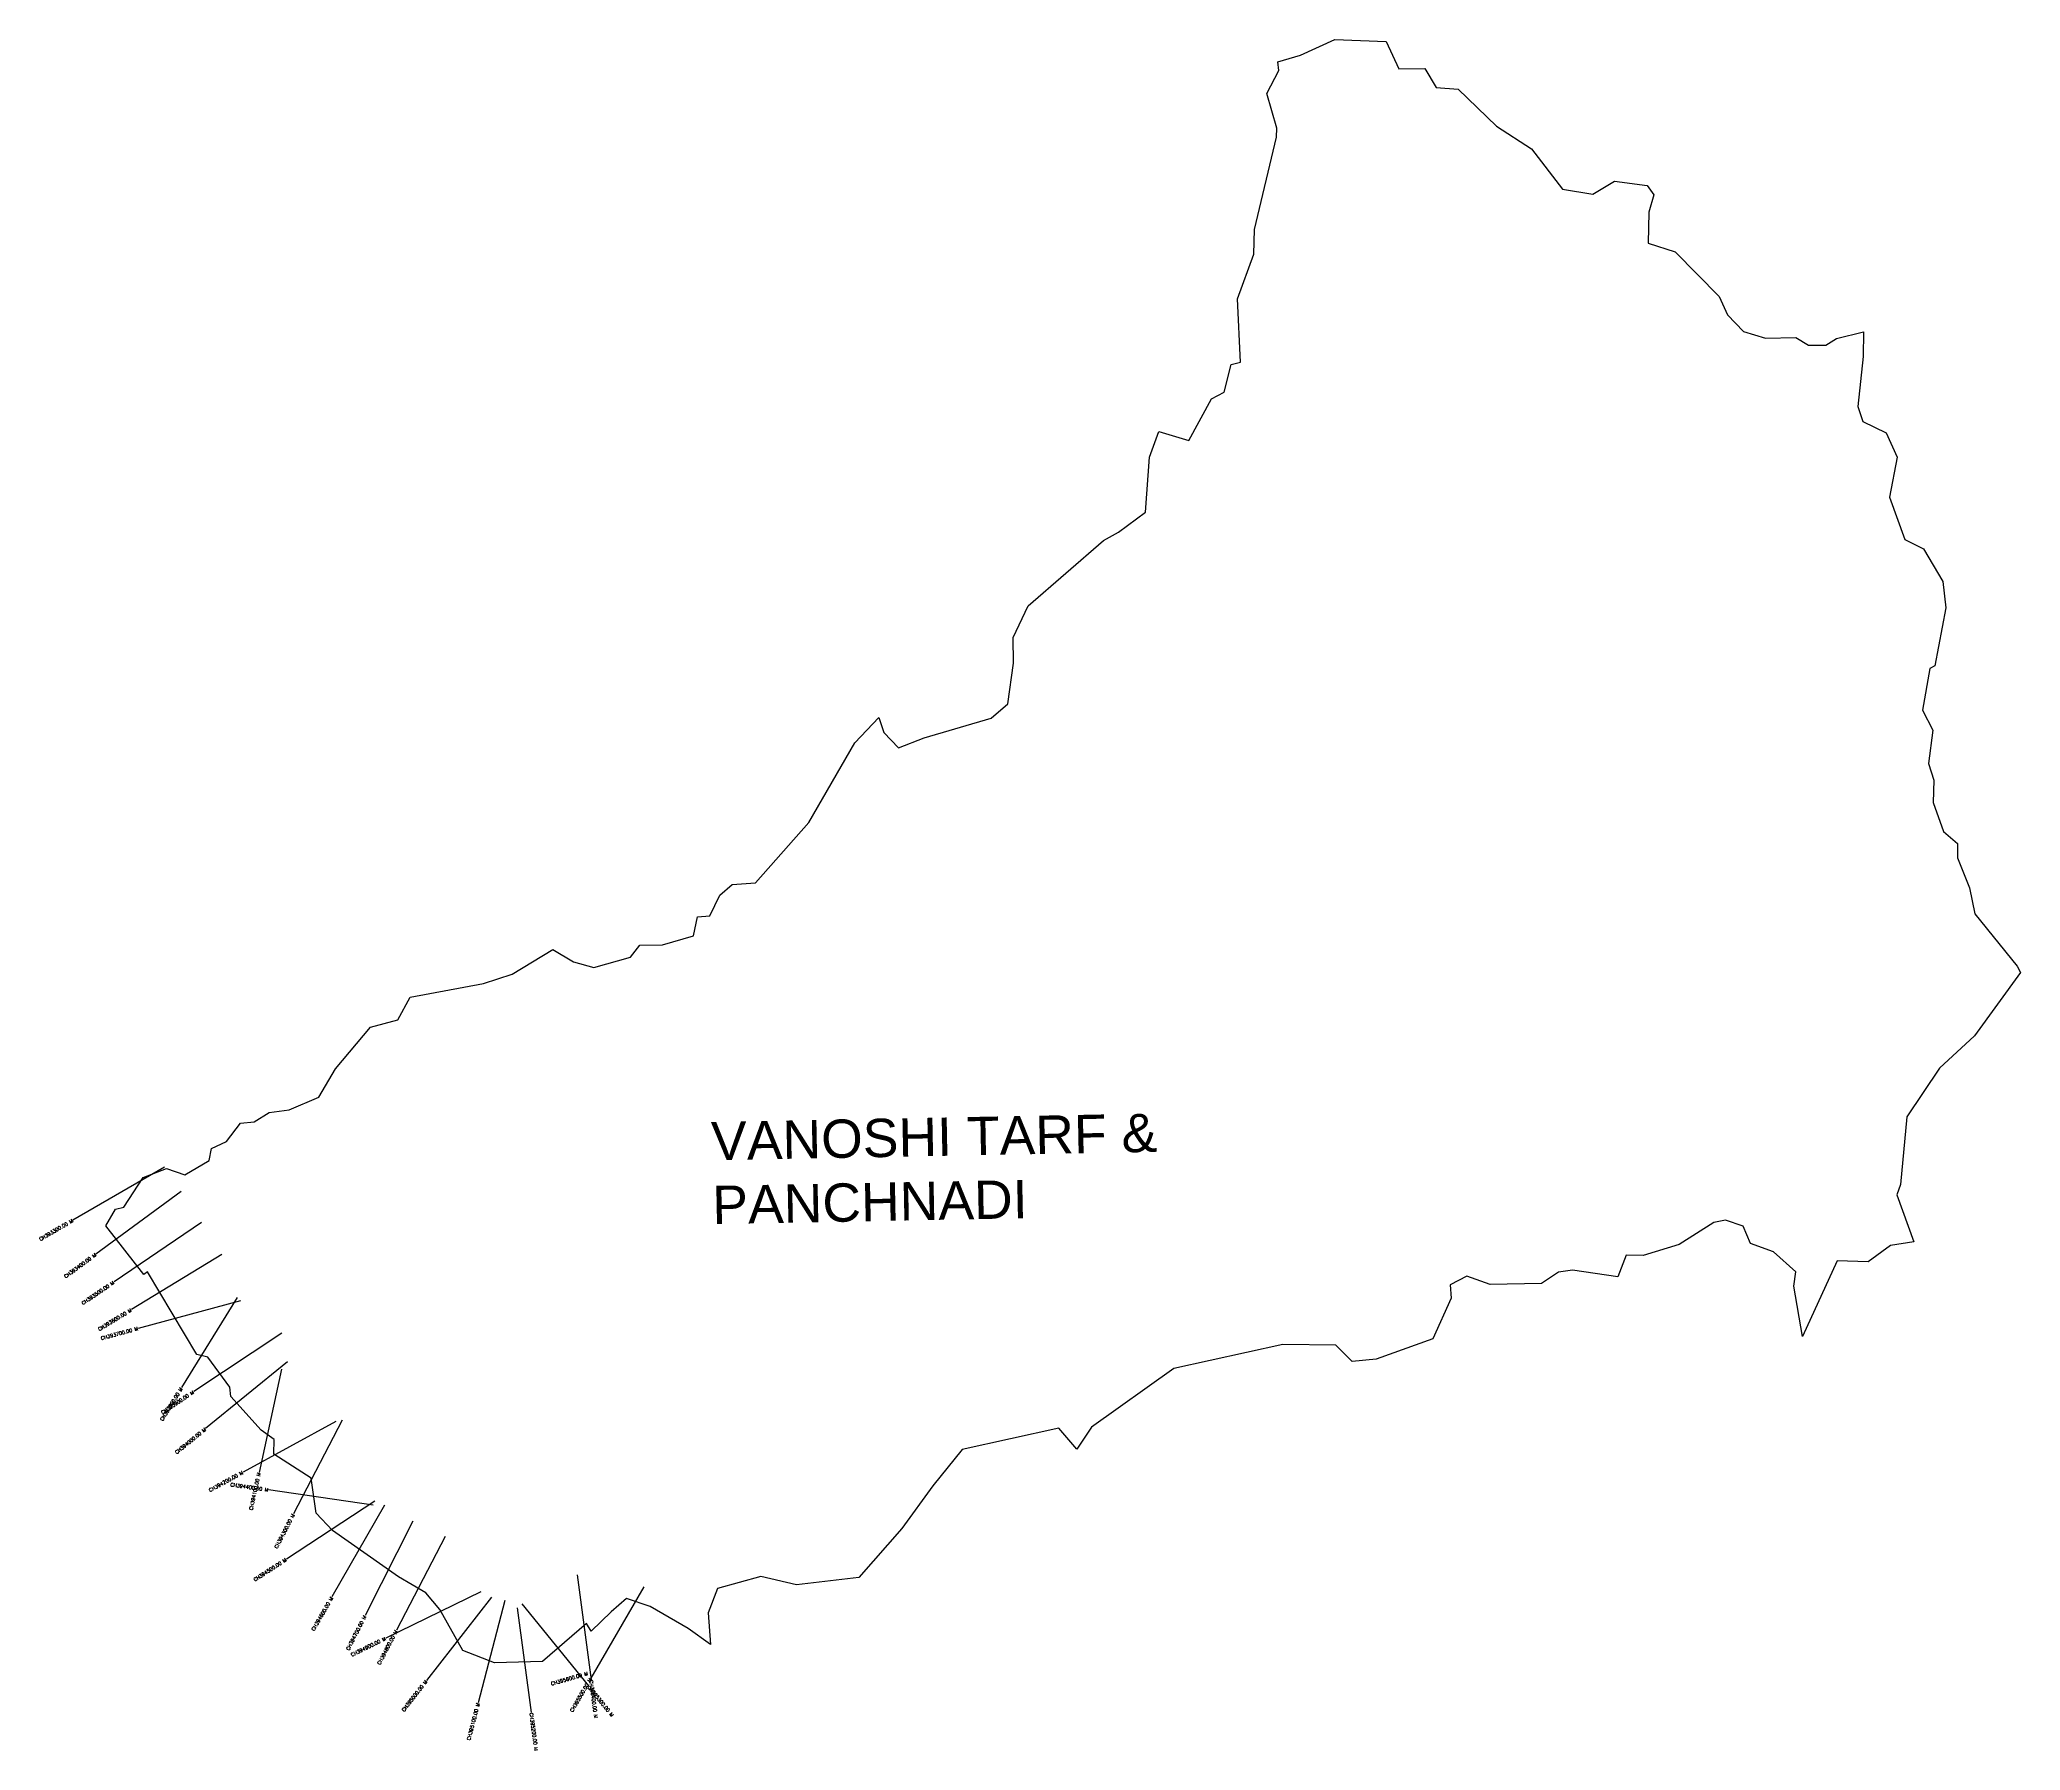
# Model space of a CAD drawing. Header units: feet. Extents: x 302313 to 307933, y 1946438 to 1951291.
import ezdxf
from ezdxf.enums import TextEntityAlignment as Align

# ---------------------------------------------------------------- set-up
doc = ezdxf.new("R2010")
doc.units = ezdxf.units.FT
doc.header["$MEASUREMENT"] = 0
for name, color, linetype in [('CS', 134, 'Continuous'), ('CSMark', 6, 'Continuous'), ('VILLAGE NAME', 250, 'Continuous')]:
    doc.layers.add(name, color=color, linetype=linetype)
doc.styles.get("Standard").update_dxf_attribs({"font": 'simplex.shx'})

msp = doc.modelspace()

# ---------------------------------------------------------------- linework, layer by layer
at = {"color": 6, "flags": 128}
for points in [[(305987.9, 1951291.4), (306134, 1951286.2), (306169.1, 1951208.6), (306242.9, 1951209.9), (306275.5, 1951155.2), (306338.3, 1951150.4), (306446.7, 1951046.1), (306545.6, 1950981.4), (306633.7, 1950866.8), (306720.3, 1950853.4), (306781.1, 1950890.2), (306873.9, 1950878), (306893.4, 1950851), (306879.1, 1950801.6), (306877.1, 1950713.7), (306953.8, 1950688.9), (307078.7, 1950562.6), (307102.4, 1950510.2), (307147.2, 1950463.4), (307209.6, 1950444.1), (307295.8, 1950445.9), (307331.8, 1950424.7), (307381.4, 1950424.3), (307411.4, 1950443.6), (307488.3, 1950461.9), (307487.2, 1950391.9), (307471.8, 1950250.2), (307485.8, 1950208.2), (307551.8, 1950175.7), (307583.2, 1950107.2), (307561.7, 1949993.3), (307605.3, 1949873.4), (307658.2, 1949847.1), (307712.6, 1949753.6), (307722, 1949678.8), (307689.9, 1949514.3), (307676.4, 1949506.9), (307655.3, 1949389.2), (307684.4, 1949332), (307672.7, 1949237.4), (307687.6, 1949190.3), (307685.4, 1949126.8), (307714.9, 1949044.6), (307755, 1949011), (307754.7, 1948970.1), (307788.3, 1948884.6), (307803.9, 1948810.9), (307924.3, 1948662.8), (307933.1, 1948644.7), (307802.9, 1948464.5), (307703.9, 1948373.6), (307610.8, 1948234.8), (307593, 1948043.3), (307582.2, 1948013.4), (307630.6, 1947880.2), (307565, 1947870.2), (307500.9, 1947823.9), (307413.5, 1947826.2), (307314.7, 1947612.3), (307290.4, 1947754.2), (307296.1, 1947795.1), (307232.1, 1947851.7), (307167.5, 1947875.9), (307146.5, 1947924.9), (307096.4, 1947941.7), (307063.5, 1947935.4), (306964.7, 1947872.7), (306863.1, 1947841.7), (306814.5, 1947842.9), (306790.6, 1947780.8), (306661.9, 1947800.2), (306622.3, 1947794.7), (306574.7, 1947762), (306428.8, 1947759.2), (306362.8, 1947783.5), (306314.8, 1947758.2), (306318.3, 1947720.3), (306266.3, 1947605.2), (306105.4, 1947547.6), (306036.8, 1947541.1), (305990.5, 1947587.7), (305840.2, 1947589.6), (305530.7, 1947520.9), (305297.4, 1947354.8), (305255.7, 1947292.6), (305205, 1947351.4), (304930.7, 1947291.5), (304846.8, 1947188.6), (304759.7, 1947067.2), (304637.6, 1946927.8), (304460.3, 1946907.4), (304359.1, 1946930.9), (304236.7, 1946896.4), (304209.8, 1946828.1), (304216.8, 1946738.1), (304153, 1946783.5), (304045.2, 1946846.1), (303978.3, 1946868.1), (303935, 1946830.7), (303877.7, 1946775.7), (303864.7, 1946797.2), (303739.9, 1946690), (303603.4, 1946686.3), (303513.6, 1946721.4), (303448.5, 1946837.2), (303408.3, 1946884.5), (303331.3, 1946929.9), (303144, 1947061.2), (303097.3, 1947111), (303083.7, 1947210), (302977, 1947278.3), (302978.7, 1947320), (302941, 1947345.9), (302855.2, 1947441.2), (302852.2, 1947468), (302790.6, 1947553), (302759.2, 1947561.2), (302618.8, 1947795.6), (302608.3, 1947787.3), (302501, 1947926.3), (302527.9, 1947973.3), (302551.6, 1947979), (302607.1, 1948063.3), (302672.5, 1948088.2), (302725.1, 1948071), (302793.7, 1948111.3), (302800.7, 1948145.5), (302843.1, 1948165.4), (302882.6, 1948217.1), (302922, 1948220.7), (302964.1, 1948247.6), (303020.7, 1948254.6), (303105.4, 1948291.1), (303152.1, 1948371.5), (303251.9, 1948489.5), (303329, 1948510.4), (303364.1, 1948574.6), (303572.5, 1948613.5), (303653.5, 1948640.1), (303769.3, 1948710), (303827.8, 1948675.3), (303885.6, 1948659), (303989, 1948687.9), (304016.1, 1948721.7), (304080, 1948723.4), (304168.6, 1948748.5), (304179.8, 1948802.1), (304214.2, 1948805.2), (304242.7, 1948863.6), (304277.7, 1948894.2), (304344.3, 1948898.6), (304495.2, 1949070.5), (304625.7, 1949295.9), (304694.1, 1949368.5), (304708, 1949325.4), (304750.1, 1949281.7), (304822.6, 1949310.7), (305012.7, 1949366), (305059.9, 1949406.7), (305076.6, 1949522), (305074.9, 1949595.1), (305118, 1949684.8), (305331.7, 1949870.4), (305373.9, 1949893.8), (305450.8, 1949950.9), (305462.1, 1950106.3), (305488.9, 1950179.7), (305573.8, 1950153.9), (305637.8, 1950272.2), (305673.8, 1950291.5), (305693.5, 1950370), (305720.5, 1950376), (305711.3, 1950556.4), (305758.4, 1950682.7), (305759.5, 1950752.6), (305822.2, 1951014.2), (305823.3, 1951039.9), (305794.5, 1951139), (305828.8, 1951203.5), (305826.2, 1951228.5), (305890.1, 1951247)], [(305890.1, 1951247), (305987.9, 1951291.4)]]:
    msp.add_lwpolyline(points, dxfattribs=at)
at = {"layer": 'CS'}
for p, q in [((302667, 1948092.3), (302407.4, 1947941.9)), ((302714, 1948023.2), (302472.3, 1947845.5)), ((302772.3, 1947935.1), (302524.1, 1947766.6)), ((302829.7, 1947844.3), (302573.4, 1947688.3)), ((302882.4, 1947712.6), (302592.6, 1947634.8)), ((302872.9, 1947722.3), (302715.7, 1947466.8)), ((303000.4, 1947621.2), (302750.3, 1947455.5)), ((303016.4, 1947539.8), (302783.8, 1947350.4)), ((302998.8, 1947519.5), (302935.4, 1947226.3)), ((303153.4, 1947371), (302890.1, 1947227.3)), ((303171.6, 1947374.7), (303033.3, 1947108.5)), ((303259.6, 1947133.5), (302962.6, 1947176.4)), ((303263.9, 1947144.9), (303013, 1946980.5)), ((303291.8, 1947132.9), (303142.4, 1946872.8)), ((303372, 1947087.5), (303236.3, 1946820)), ((303464, 1947044.5), (303325.3, 1946778.5)), ((303838.1, 1946935.2), (303877.4, 1946637.8)), ((303564.8, 1946887.3), (303295.2, 1946755.8)), ((303595.3, 1946872.1), (303410.6, 1946635.7)), ((303632.6, 1946862.9), (303557.4, 1946572.5)), ((303681.4, 1946853.7), (303869.9, 1946620.3)), ((304027.6, 1946901.2), (303876.5, 1946642)), ((303667.9, 1946842.3), (303707.6, 1946545))]:
    msp.add_line(p, q, dxfattribs=at)

# ---------------------------------------------------------------- texts
at = {"layer": 'CSMark'}
for s, rotation, p in [('CH393300.00 M', 30.0939, (302406.6, 1947941.4)), ('CH393400.00 M', 36.3389, (302471.5, 1947844.9)), ('CH393500.00 M', 34.1592, (302523.2, 1947766.1)), ('CH393600.00 M', 31.3383, (302572.6, 1947687.8)), ('CH393700.00 M', 15.0272, (302591.7, 1947634.6)), ('CH393800.00 M', 58.4092, (302715.2, 1947466)), ('CH393900.00 M', 33.5256, (302749.5, 1947454.9)), ('CH394000.00 M', 39.143, (302783, 1947349.8)), ('CH394200.00 M', 28.6255, (302889.2, 1947226.8)), ('CH394400.00 M', 351.7941, (302961.6, 1947176.5)), ('CH394100.00 M', 77.7951, (302935.2, 1947225.3)), ('CH394300.00 M', 62.555, (303032.9, 1947107.6)), ('CH394500.00 M', 33.2485, (303012.2, 1946979.9)), ('CH394600.00 M', 60.1342, (303141.9, 1946871.9)), ('CH394700.00 M', 63.1005, (303235.8, 1946819.1)), ('CH394900.00 M', 26.0031, (303294.3, 1946755.4)), ('CH394800.00 M', 62.461, (303324.8, 1946777.6)), ('CH395000.00 M', 52.011, (303410, 1946634.9)), ('CH395600.00 M', 16.025, (303868.1, 1946656.1)), ('CH395500.00 M', 59.7586, (303876, 1946641.2)), ('CH395100.00 M', 75.474, (303557.1, 1946571.5))]:
    msp.add_text(s, height=10, rotation=rotation, dxfattribs=at).set_placement(p, align=Align.MIDDLE_RIGHT)
for s, rotation, p in [('CH395400.00 M', 277.5279, (303877.5, 1946636.8)), ('CH395300.00 M', 308.9287, (303870.6, 1946619.5)), ('CH395200.00 M', 277.6167, (303707.8, 1946544))]:
    msp.add_text(s, height=10, rotation=rotation, dxfattribs=at).set_placement(p, align=Align.MIDDLE_LEFT)
at = {"layer": 'VILLAGE NAME', "insert": (304216.9, 1948220.4), "char_height": 108.748, "attachment_point": 1, "rotation": 1.1028}
msp.add_mtext_dynamic_manual_height_columns('{\\fArial|b0|i0|c0|p34;VANOSHI TARF & PANCHNADI}', width=1571.314, gutter_width=543.7, heights=[0], dxfattribs=at)

doc.saveas('drawing.dxf')
